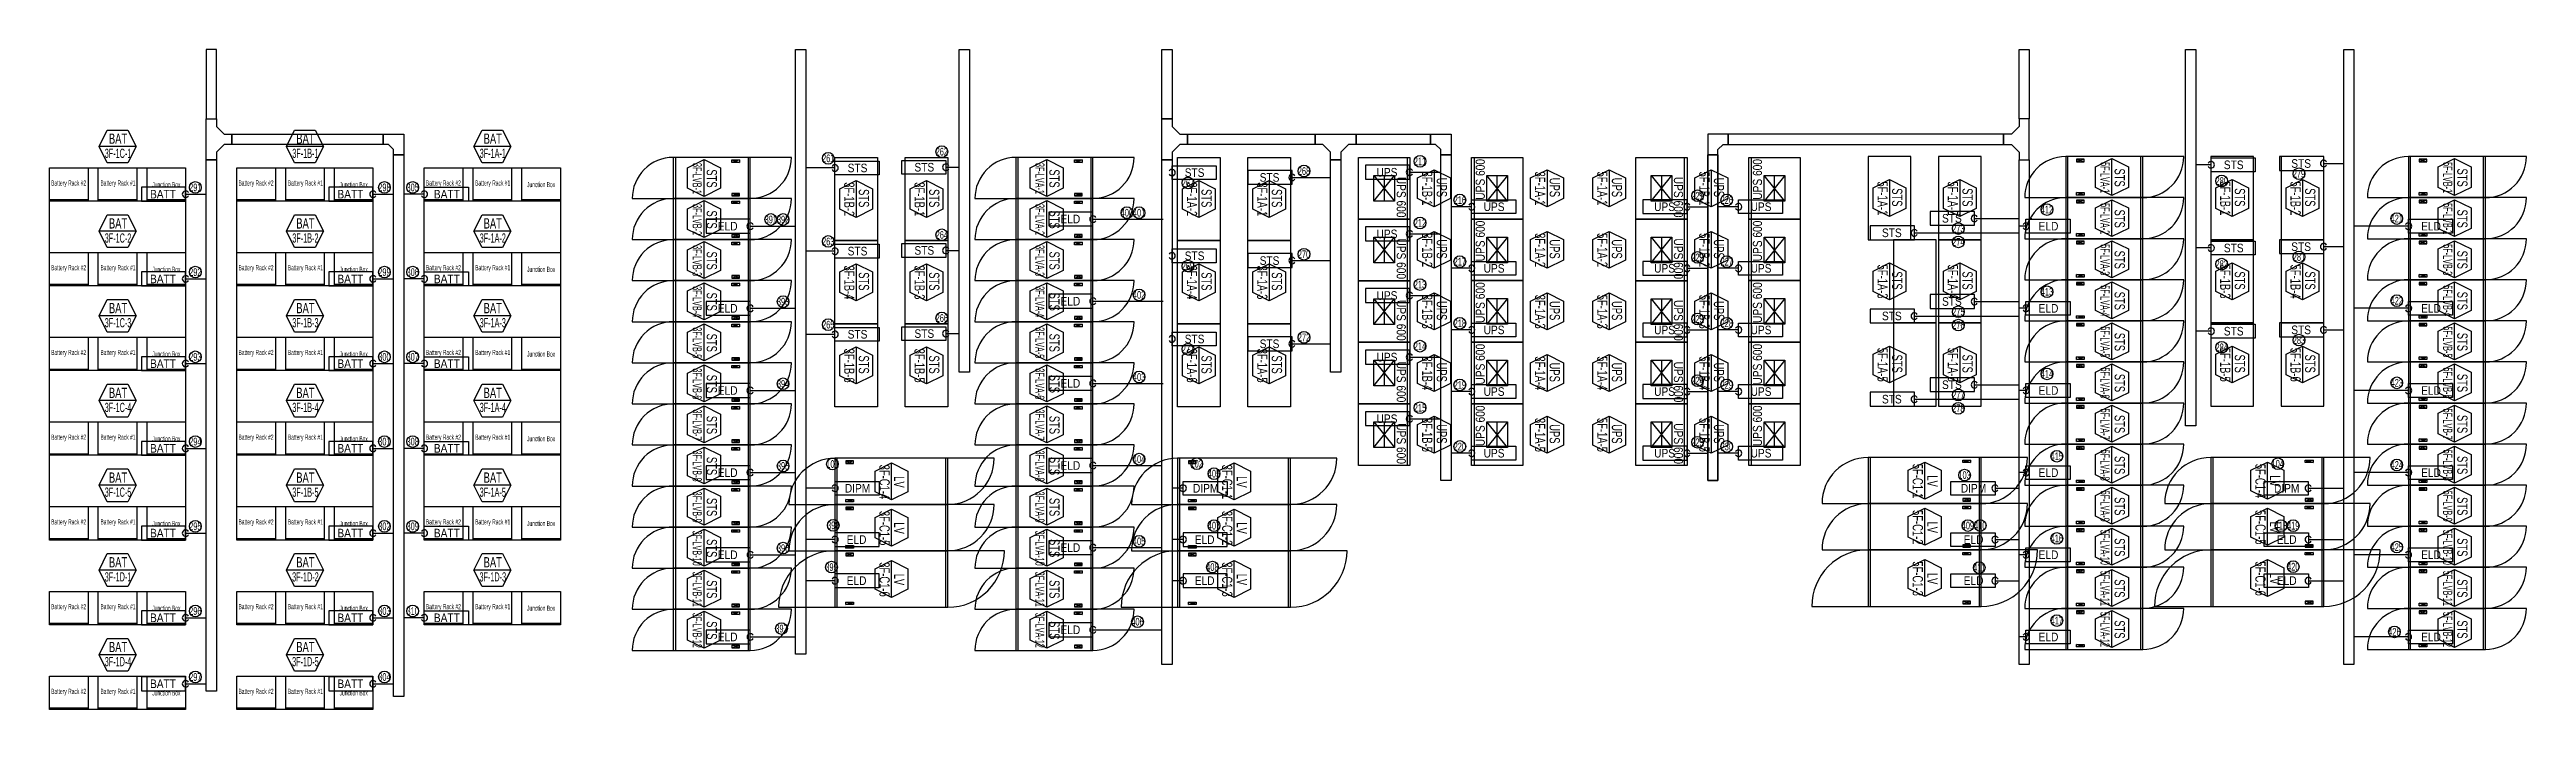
# Model space of a CAD drawing. Header units: millimetres. Extents: x 89450 to 753248, y -530175 to 1209785.
# Drawn here: x 104954 to 153204, y 468855 to 481707 of the extents above; entities that cross this region are included whole.
import ezdxf
from ezdxf.enums import TextEntityAlignment as Align

# ---------------------------------------------------------------- set-up
doc = ezdxf.new("R2010")
doc.units = ezdxf.units.MM
doc.header["$LTSCALE"] = 150
for name, color, linetype in [('------00 Switch Gear', 3, 'Continuous'), ('------00 Switch Gear_Number', 1, 'Continuous'), ('-----29 Indicator', 1, 'Continuous'), ('-----99 EPMS CABLE DUCT', 4, 'Continuous'), ('-----99 EPMS CONDUIT', 4, 'Continuous'), ('-----99 EPMS DEVICE', 3, 'Continuous')]:
    doc.layers.add(name, color=color, linetype=linetype)
doc.layers.add('NOPLOT', color=191, linetype='Continuous', plot=False)
doc.styles.add('ELEC', font='')
doc.styles.get('ELEC').set_extended_font_data('Dotum')

msp = doc.modelspace()

# ---------------------------------------------------------------- texts
at = {"layer": '------00 Switch Gear', "color": 161, "style": 'ELEC', "width": 0.6}
for s, p in [('Battery Rack #2', (105326, 479108, 0)), ('Battery Rack #1', (106287, 479108, 0)), ('Junction Box', (107229, 479077, 0)), ('Battery Rack #2', (108976, 479108, 0)), ('Battery Rack #1', (109937, 479108, 0)), ('Junction Box', (110879, 479077, 0)), ('Battery Rack #2', (112626, 479108, 0)), ('Battery Rack #1', (113587, 479108, 0)), ('Junction Box', (114529, 479077, 0)), ('Battery Rack #2', (105326, 477458, 0)), ('Battery Rack #1', (106287, 477458, 0)), ('Junction Box', (107229, 477427, 0)), ('Battery Rack #2', (108976, 477458, 0)), ('Battery Rack #1', (109937, 477458, 0)), ('Junction Box', (110879, 477427, 0)), ('Battery Rack #2', (112626, 477458, 0)), ('Battery Rack #1', (113587, 477458, 0)), ('Junction Box', (114529, 477427, 0)), ('Battery Rack #2', (105326, 475808)), ('Battery Rack #1', (106287, 475808)), ('Junction Box', (107229, 475777)), ('Battery Rack #2', (108976, 475808)), ('Battery Rack #1', (109937, 475808)), ('Junction Box', (110879, 475777)), ('Battery Rack #2', (112626, 475808)), ('Battery Rack #1', (113587, 475808)), ('Junction Box', (114529, 475777)), ('Battery Rack #2', (105326, 474158)), ('Battery Rack #1', (106287, 474158)), ('Junction Box', (107229, 474127)), ('Battery Rack #2', (108976, 474158)), ('Battery Rack #1', (109937, 474158)), ('Junction Box', (110879, 474127)), ('Battery Rack #2', (112626, 474158)), ('Battery Rack #1', (113587, 474158)), ('Junction Box', (114529, 474127)), ('Battery Rack #2', (105326, 472508)), ('Battery Rack #1', (106287, 472508)), ('Junction Box', (107229, 472477)), ('Battery Rack #2', (108976, 472508)), ('Battery Rack #1', (109937, 472508)), ('Junction Box', (110879, 472477)), ('Battery Rack #2', (112626, 472508)), ('Battery Rack #1', (113587, 472508)), ('Junction Box', (114529, 472477)), ('Battery Rack #2', (105326, 470858)), ('Battery Rack #1', (106287, 470858)), ('Junction Box', (107229, 470827)), ('Battery Rack #2', (108976, 470858)), ('Battery Rack #1', (109937, 470858)), ('Junction Box', (110879, 470827)), ('Battery Rack #2', (112626, 470858)), ('Battery Rack #1', (113587, 470858)), ('Junction Box', (114529, 470827)), ('Battery Rack #2', (105326, 469208)), ('Battery Rack #1', (106287, 469208)), ('Junction Box', (107229, 469177)), ('Battery Rack #2', (108976, 469208)), ('Battery Rack #1', (109937, 469208)), ('Junction Box', (110879, 469177))]:
    msp.add_text(s, height=100, dxfattribs=at).set_placement(p, align=Align.MIDDLE_CENTER)
at = {"layer": '------00 Switch Gear_Number', "color": 0, "style": 'ELEC'}
for s, height, width, p in [('3F-1C-1', 180, 0.6, (106288, 479687)), ('BAT', 200, 0.7, (106288, 479971)), ('3F-1B-1', 180, 0.6, (109938, 479687)), ('BAT', 200, 0.7, (109938, 479971)), ('3F-1A-1', 180, 0.6, (113588, 479687)), ('BAT', 200, 0.7, (113588, 479971)), ('BAT', 200, 0.7, (106288, 478321)), ('BAT', 200, 0.7, (109938, 478321)), ('BAT', 200, 0.7, (113588, 478321)), ('3F-1C-2', 180, 0.6, (106288, 478037)), ('3F-1B-2', 180, 0.6, (109938, 478037)), ('3F-1A-2', 180, 0.6, (113588, 478037)), ('BAT', 200, 0.7, (106288, 476671)), ('BAT', 200, 0.7, (109938, 476671)), ('BAT', 200, 0.7, (113588, 476671)), ('3F-1C-3', 180, 0.6, (106288, 476387)), ('3F-1B-3', 180, 0.6, (109938, 476387)), ('3F-1A-3', 180, 0.6, (113588, 476387)), ('3F-1C-4', 180, 0.6, (106288, 474737)), ('BAT', 200, 0.7, (106288, 475021)), ('3F-1B-4', 180, 0.6, (109938, 474737)), ('BAT', 200, 0.7, (109938, 475021)), ('3F-1A-4', 180, 0.6, (113588, 474737)), ('BAT', 200, 0.7, (113588, 475021)), ('BAT', 200, 0.7, (106288, 473371)), ('BAT', 200, 0.7, (109938, 473371)), ('BAT', 200, 0.7, (113588, 473371)), ('3F-1C-5', 180, 0.6, (106288, 473087)), ('3F-1B-5', 180, 0.6, (109938, 473087)), ('3F-1A-5', 180, 0.6, (113588, 473087)), ('3F-1D-1', 180, 0.6, (106288, 471437)), ('BAT', 200, 0.7, (106288, 471721)), ('3F-1D-2', 180, 0.6, (109938, 471437)), ('BAT', 200, 0.7, (109938, 471721)), ('3F-1D-3', 180, 0.6, (113588, 471437)), ('BAT', 200, 0.7, (113588, 471721)), ('BAT', 200, 0.7, (106288, 470071)), ('BAT', 200, 0.7, (109938, 470071)), ('3F-1D-4', 180, 0.6, (106288, 469787)), ('3F-1D-5', 180, 0.6, (109938, 469787))]:
    msp.add_text(s, height=height, dxfattribs=dict(at, width=width)).set_placement(p, align=Align.MIDDLE_CENTER)
for s, height, width, p in [('3F-LVB-1', 180, 0.6, (117570, 479196, 0)), ('STS', 200, 0.7, (117855, 479196, 0)), ('3F-LVA-1', 180, 0.6, (124245, 479196, 0)), ('STS', 200, 0.7, (124530, 479196, 0)), ('3F-1B-1', 200, 0.7, (131790, 479001, 0)), ('UPS', 200, 0.7, (132075, 479022, 0)), ('3F-1A-1', 200, 0.7, (133990, 479001, 0)), ('UPS', 200, 0.7, (134275, 479022, 0)), ('5F-1A-1', 200, 0.7, (135202, 479001, 0)), ('UPS', 200, 0.7, (135487, 479022, 0)), ('5F-1B-1', 200, 0.7, (137190, 479001, 0)), ('UPS', 200, 0.7, (137475, 479022, 0)), ('5F-1A-1', 200, 0.7, (140662, 478808, 0)), ('5F-1A-2', 200, 0.7, (142032, 478808, 0)), ('5F-LVA-1', 180, 0.6, (144995, 479213, 0)), ('STS', 200, 0.7, (145280, 479213, 0)), ('5F-1B-1', 200, 0.7, (147337, 478808, 0)), ('5F-1B-2', 200, 0.7, (148707, 478808, 0)), ('5F-LVB-1', 180, 0.6, (151670, 479213, 0)), ('STS', 200, 0.7, (151955, 479213, 0)), ('3F-LVB-2', 180, 0.6, (117570, 478396, 0)), ('3F-1B-2', 200, 0.7, (120533, 478791, 0)), ('STS', 200, 0.7, (120818, 478812, 0)), ('3F-1B-1', 200, 0.7, (121903, 478791, 0)), ('STS', 200, 0.7, (122188, 478812, 0)), ('3F-LVA-2', 180, 0.6, (124245, 478396, 0)), ('3F-1A-2', 200, 0.7, (127208, 478791, 0)), ('STS', 200, 0.7, (127493, 478812, 0)), ('3F-1A-1', 200, 0.7, (128578, 478791, 0)), ('STS', 200, 0.7, (128863, 478812, 0)), ('STS', 200, 0.7, (140947, 478829, 0)), ('STS', 200, 0.7, (142317, 478829, 0)), ('5F-LVA-2', 180, 0.6, (144995, 478413, 0)), ('STS', 200, 0.7, (147622, 478829, 0)), ('STS', 200, 0.7, (148992, 478829, 0)), ('5F-LVB-2', 180, 0.6, (151670, 478413, 0)), ('STS', 200, 0.7, (117855, 478396, 0)), ('STS', 200, 0.7, (124530, 478396, 0)), ('STS', 200, 0.7, (145280, 478413, 0)), ('STS', 200, 0.7, (151955, 478413, 0)), ('3F-LVB-3', 180, 0.6, (117570, 477596, 0)), ('STS', 200, 0.7, (117855, 477596, 0)), ('3F-LVA-3', 180, 0.6, (124245, 477596, 0)), ('STS', 200, 0.7, (124530, 477596, 0)), ('3F-1B-2', 200, 0.7, (131790, 477801, 0)), ('UPS', 200, 0.7, (132075, 477822, 0)), ('3F-1A-2', 200, 0.7, (133990, 477801, 0)), ('UPS', 200, 0.7, (134275, 477822, 0)), ('5F-1A-2', 200, 0.7, (135202, 477801, 0)), ('UPS', 200, 0.7, (135487, 477822, 0)), ('5F-1B-2', 200, 0.7, (137190, 477801, 0)), ('UPS', 200, 0.7, (137475, 477822, 0)), ('5F-LVA-3', 180, 0.6, (144995, 477613, 0)), ('STS', 200, 0.7, (145280, 477613, 0)), ('5F-LVB-3', 180, 0.6, (151670, 477613, 0)), ('STS', 200, 0.7, (151955, 477613, 0)), ('3F-1B-4', 200, 0.7, (120533, 477171, 0)), ('STS', 200, 0.7, (120818, 477192, 0)), ('3F-1B-3', 200, 0.7, (121903, 477171, 0)), ('STS', 200, 0.7, (122188, 477192, 0)), ('3F-1A-4', 200, 0.7, (127208, 477171, 0)), ('STS', 200, 0.7, (127493, 477192, 0)), ('3F-1A-3', 200, 0.7, (128578, 477171, 0)), ('STS', 200, 0.7, (128863, 477192, 0)), ('5F-1A-3', 200, 0.7, (140662, 477188, 0)), ('STS', 200, 0.7, (140947, 477209, 0)), ('5F-1A-4', 200, 0.7, (142032, 477188, 0)), ('STS', 200, 0.7, (142317, 477209, 0)), ('5F-1B-3', 200, 0.7, (147337, 477188, 0)), ('STS', 200, 0.7, (147622, 477209, 0)), ('5F-1B-4', 200, 0.7, (148707, 477188, 0)), ('STS', 200, 0.7, (148992, 477209, 0)), ('3F-LVB-4', 180, 0.6, (117570, 476796, 0)), ('STS', 200, 0.7, (117855, 476796, 0)), ('3F-LVA-4', 180, 0.6, (124245, 476796, 0)), ('STS', 200, 0.7, (124530, 476796, 0)), ('3F-1B-3', 200, 0.7, (131790, 476601, 0)), ('UPS', 200, 0.7, (132075, 476622, 0)), ('3F-1A-3', 200, 0.7, (133990, 476601, 0)), ('UPS', 200, 0.7, (134275, 476622, 0)), ('5F-1A-3', 200, 0.7, (135202, 476601, 0)), ('UPS', 200, 0.7, (135487, 476622, 0)), ('5F-1B-3', 200, 0.7, (137190, 476601, 0)), ('UPS', 200, 0.7, (137475, 476622, 0)), ('5F-LVA-4', 180, 0.6, (144995, 476813, 0)), ('STS', 200, 0.7, (145280, 476813, 0)), ('5F-LVB-4', 180, 0.6, (151670, 476813, 0)), ('STS', 200, 0.7, (151955, 476813, 0)), ('3F-LVB-5', 180, 0.6, (117570, 475996, 0)), ('3F-LVA-5', 180, 0.6, (124245, 475996, 0)), ('5F-LVA-5', 180, 0.6, (144995, 476013, 0)), ('5F-LVB-5', 180, 0.6, (151670, 476013, 0)), ('STS', 200, 0.7, (117855, 475996, 0)), ('3F-1B-6', 200, 0.7, (120533, 475551, 0)), ('3F-1B-5', 200, 0.7, (121903, 475551, 0)), ('STS', 200, 0.7, (124530, 475996, 0)), ('3F-1A-6', 200, 0.7, (127208, 475551, 0)), ('3F-1A-5', 200, 0.7, (128578, 475551, 0)), ('5F-1A-5', 200, 0.7, (140662, 475568, 0)), ('STS', 200, 0.7, (140947, 475589, 0)), ('5F-1A-6', 200, 0.7, (142032, 475568, 0)), ('STS', 200, 0.7, (142317, 475589, 0)), ('STS', 200, 0.7, (145280, 476013, 0)), ('5F-1B-5', 200, 0.7, (147337, 475568, 0)), ('STS', 200, 0.7, (147622, 475589, 0)), ('5F-1B-6', 200, 0.7, (148707, 475568, 0)), ('STS', 200, 0.7, (148992, 475589, 0)), ('STS', 200, 0.7, (151955, 476013, 0)), ('3F-LVB-6', 180, 0.6, (117570, 475196, 0)), ('STS', 200, 0.7, (117855, 475196, 0)), ('STS', 200, 0.7, (120818, 475572, 0)), ('STS', 200, 0.7, (122188, 475572, 0)), ('3F-LVA-6', 180, 0.6, (124245, 475196, 0)), ('STS', 200, 0.7, (124530, 475196, 0)), ('STS', 200, 0.7, (127493, 475572, 0)), ('STS', 200, 0.7, (128863, 475572, 0)), ('3F-1B-4', 200, 0.7, (131790, 475401, 0)), ('UPS', 200, 0.7, (132075, 475422, 0)), ('3F-1A-4', 200, 0.7, (133990, 475401, 0)), ('UPS', 200, 0.7, (134275, 475422, 0)), ('5F-1A-4', 200, 0.7, (135202, 475401, 0)), ('UPS', 200, 0.7, (135487, 475422, 0)), ('5F-1B-4', 200, 0.7, (137190, 475401, 0)), ('UPS', 200, 0.7, (137475, 475422, 0)), ('5F-LVA-6', 180, 0.6, (144995, 475213, 0)), ('STS', 200, 0.7, (145280, 475213, 0)), ('5F-LVB-6', 180, 0.6, (151670, 475213, 0)), ('STS', 200, 0.7, (151955, 475213, 0)), ('3F-LVB-7', 180, 0.6, (117570, 474396, 0)), ('STS', 200, 0.7, (117855, 474396, 0)), ('3F-LVA-7', 180, 0.6, (124245, 474396, 0)), ('STS', 200, 0.7, (124530, 474396, 0)), ('3F-1B-5', 200, 0.7, (131790, 474201, 0)), ('UPS', 200, 0.7, (132075, 474222, 0)), ('3F-1A-5', 200, 0.7, (133990, 474201, 0)), ('UPS', 200, 0.7, (134275, 474222, 0)), ('5F-1A-5', 200, 0.7, (135202, 474201, 0)), ('UPS', 200, 0.7, (135487, 474222, 0)), ('5F-1B-5', 200, 0.7, (137190, 474201, 0)), ('UPS', 200, 0.7, (137475, 474222, 0)), ('5F-LVA-7', 180, 0.6, (144995, 474413, 0)), ('STS', 200, 0.7, (145280, 474413, 0)), ('5F-LVB-7', 180, 0.6, (151670, 474413, 0)), ('STS', 200, 0.7, (151955, 474413, 0)), ('3F-LVB-8', 180, 0.6, (117570, 473596, 0)), ('3F-LVA-8', 180, 0.6, (124245, 473596, 0)), ('5F-LVA-8', 180, 0.6, (144995, 473613, 0)), ('5F-LVB-8', 180, 0.6, (151670, 473613, 0)), ('STS', 200, 0.7, (117855, 473596, 0)), ('3F-C1-4', 200, 0.7, (121220, 473286, 0)), ('LV', 200, 0.7, (121505, 473286, 0)), ('STS', 200, 0.7, (124530, 473596, 0)), ('3F-C1-1', 200, 0.7, (127895, 473286, 0)), ('LV', 200, 0.7, (128180, 473286, 0)), ('5F-C1-1', 200, 0.7, (141347, 473303, 0)), ('LV', 200, 0.7, (141632, 473303, 0)), ('STS', 200, 0.7, (145280, 473613, 0)), ('5F-C1-4', 200, 0.7, (148022, 473303, 0)), ('LV', 200, 0.7, (148307, 473303, 0)), ('STS', 200, 0.7, (151955, 473613, 0)), ('3F-LVB-9', 180, 0.6, (117570, 472796, 0)), ('STS', 200, 0.7, (117855, 472796, 0)), ('3F-LVA-9', 180, 0.6, (124245, 472796, 0)), ('STS', 200, 0.7, (124530, 472796, 0)), ('5F-LVA-9', 180, 0.6, (144995, 472813, 0)), ('STS', 200, 0.7, (145280, 472813, 0)), ('5F-LVB-9', 180, 0.6, (151670, 472813, 0)), ('STS', 200, 0.7, (151955, 472813, 0)), ('3F-C1-5', 200, 0.7, (121220, 472386, 0)), ('LV', 200, 0.7, (121505, 472386, 0)), ('3F-C1-2', 200, 0.7, (127895, 472386, 0)), ('LV', 200, 0.7, (128180, 472386, 0)), ('5F-C1-2', 200, 0.7, (141347, 472403, 0)), ('LV', 200, 0.7, (141632, 472403, 0)), ('5F-C1-5', 200, 0.7, (148022, 472403, 0)), ('LV', 200, 0.7, (148307, 472403, 0)), ('3F-LVB-10', 180, 0.6, (117570, 471996, 0)), ('STS', 200, 0.7, (117855, 471996, 0)), ('3F-LVA-10', 180, 0.6, (124245, 471996, 0)), ('STS', 200, 0.7, (124530, 471996, 0)), ('5F-LVA-10', 180, 0.6, (144995, 472013, 0)), ('STS', 200, 0.7, (145280, 472013, 0)), ('5F-LVB-10', 180, 0.6, (151670, 472013, 0)), ('STS', 200, 0.7, (151955, 472013, 0)), ('3F-LVB-11', 180, 0.6, (117570, 471196, 0)), ('3F-C1-6', 200, 0.7, (121220, 471386, 0)), ('LV', 200, 0.7, (121505, 471386, 0)), ('3F-LVA-11', 180, 0.6, (124245, 471196, 0)), ('3F-C1-3', 200, 0.7, (127895, 471386, 0)), ('LV', 200, 0.7, (128180, 471386, 0)), ('5F-C1-3', 200, 0.7, (141347, 471403, 0)), ('LV', 200, 0.7, (141632, 471403, 0)), ('5F-LVA-11', 180, 0.6, (144995, 471213, 0)), ('5F-C1-6', 200, 0.7, (148022, 471403, 0)), ('LV', 200, 0.7, (148307, 471403, 0)), ('5F-LVB-11', 180, 0.6, (151670, 471213, 0)), ('STS', 200, 0.7, (117855, 471196, 0)), ('STS', 200, 0.7, (124530, 471196, 0)), ('STS', 200, 0.7, (145280, 471213, 0)), ('STS', 200, 0.7, (151955, 471213, 0)), ('3F-LVB-12', 180, 0.6, (117570, 470396, 0)), ('STS', 200, 0.7, (117855, 470396, 0)), ('3F-LVA-12', 180, 0.6, (124245, 470396, 0)), ('STS', 200, 0.7, (124530, 470396, 0)), ('5F-LVA-12', 180, 0.6, (144995, 470413, 0)), ('STS', 200, 0.7, (145280, 470413, 0)), ('5F-LVB-12', 180, 0.6, (151670, 470413, 0)), ('STS', 200, 0.7, (151955, 470413, 0))]:
    msp.add_text(s, height=height, rotation=270, dxfattribs=dict(at, width=width)).set_placement(p, align=Align.MIDDLE_CENTER)
at = {"layer": '-----29 Indicator', "style": 'ELEC', "width": 0.6}
for s, p in [('261', (120122, 479589, 0)), ('262', (122335, 479718, 0)), ('211', (131650, 479530, 0)), ('267', (127130, 479110, 0)), ('268', (129390, 479341, 0)), ('280', (147267, 479147, 0)), ('279', (148772, 479288, 0)), ('291', (107793, 479022, 0)), ('298', (111477, 479022, 0)), ('305', (112028, 479022, 0)), ('216', (132426, 478776, 0)), ('221', (137056, 478859, 0)), ('226', (137626, 478776, 0)), ('412', (143864, 478590)), ('391', (119004, 478397)), ('392', (119243, 478397)), ('264', (122335, 478098, 0)), ('400', (125940, 478529, 0)), ('401', (126178, 478529, 0)), ('212', (131650, 478330, 0)), ('273', (142137, 478220, 0)), ('421', (150678, 478416, 0)), ('263', (120122, 477969, 0)), ('270', (129390, 477721, 0)), ('222', (137056, 477659, 0)), ('274', (142137, 477960, 0)), ('281', (148772, 477668, 0)), ('292', (107793, 477372, 0)), ('299', (111477, 477372, 0)), ('306', (112028, 477372, 0)), ('269', (127130, 477490, 0)), ('213', (131650, 477130, 0)), ('217', (132426, 477576, 0)), ('227', (137626, 477576, 0)), ('282', (147267, 477527, 0)), ('393', (119243, 476797)), ('402', (126178, 476929, 0)), ('413', (143864, 476990)), ('422', (150678, 476816)), ('265', (120122, 476349, 0)), ('266', (122335, 476478, 0)), ('218', (132426, 476376, 0)), ('223', (137056, 476459, 0)), ('228', (137626, 476376, 0)), ('275', (142137, 476600, 0)), ('276', (142137, 476340, 0)), ('293', (107793, 475722, 0)), ('300', (111477, 475722, 0)), ('307', (112028, 475722, 0)), ('271', (127130, 475870, 0)), ('272', (129390, 476101, 0)), ('214', (131650, 475930, 0)), ('284', (147267, 475907, 0)), ('283', (148772, 476048, 0)), ('394', (119243, 475197)), ('403', (126178, 475329, 0)), ('224', (137056, 475259, 0)), ('414', (143864, 475390)), ('423', (150678, 475216, 0)), ('215', (131650, 474730, 0)), ('219', (132426, 475176, 0)), ('229', (137626, 475176, 0)), ('277', (142137, 474980, 0)), ('278', (142137, 474720, 0)), ('294', (107793, 474072, 0)), ('301', (111477, 474072, 0)), ('308', (112028, 474072, 0)), ('220', (132426, 473976, 0)), ('225', (137056, 474059, 0)), ('230', (137626, 473976, 0)), ('415', (144055, 473786)), ('395', (119243, 473597)), ('101', (120205, 473635, 0)), ('404', (126178, 473729, 0)), ('102', (127301, 473640, 0)), ('405', (127637, 473448)), ('103', (142258, 473419, 0)), ('104', (148359, 473640, 0)), ('424', (150678, 473616, 0)), ('295', (107793, 472422, 0)), ('302', (111477, 472422, 0)), ('309', (112028, 472422, 0)), ('398', (120219, 472441, 0)), ('407', (127637, 472435)), ('409', (142323, 472437)), ('410', (142562, 472437)), ('418', (148421, 472434)), ('419', (148660, 472434)), ('396', (119243, 471997)), ('405', (126178, 472129, 0)), ('416', (144055, 472186)), ('425', (150678, 472016, 0)), ('399', (120186, 471627, 0)), ('408', (127606, 471628, 0)), ('411', (142543, 471617)), ('420', (148660, 471635)), ('296', (107793, 470772, 0)), ('303', (111477, 470772, 0)), ('310', (112028, 470772, 0)), ('397', (119212, 470430, 0)), ('406', (126147, 470563)), ('417', (144055, 470586)), ('426', (150631, 470366, 0)), ('297', (107793, 469487, 0)), ('304', (111477, 469487, 0))]:
    msp.add_text(s, height=150, dxfattribs=at).set_placement(p, align=Align.MIDDLE_CENTER)
at = {"layer": '-----99 EPMS DEVICE', "style": 'ELEC', "width": 0.9}
for s, p in [('STS', (120693, 479401, 0)), ('STS', (121994, 479415)), ('STS', (127259, 479310)), ('STS', (128719, 479217, 0)), ('UPS', (131007, 479317, 0)), ('STS', (148814, 479488, 0)), ('BATT', (107164, 478890, 0)), ('BATT', (110814, 478890, 0)), ('BATT', (112693, 478890, 0)), ('UPS', (133093, 478646, 0)), ('UPS', (136414, 478646, 0)), ('UPS', (138293, 478646, 0)), ('UPS', (131007, 478117, 0)), ('STS', (140841, 478138, 0)), ('STS', (142011, 478420, 0)), ('STS', (120693, 477781, 0)), ('STS', (121994, 477795)), ('STS', (127259, 477690)), ('STS', (128719, 477597, 0)), ('STS', (148814, 477868, 0)), ('BATT', (107164, 477240, 0)), ('BATT', (110814, 477240, 0)), ('BATT', (112693, 477240, 0)), ('UPS', (133093, 477446, 0)), ('UPS', (136414, 477446, 0)), ('UPS', (138293, 477446, 0)), ('UPS', (131007, 476917, 0)), ('STS', (142011, 476800, 0)), ('STS', (120693, 476161, 0)), ('STS', (121994, 476175)), ('UPS', (133093, 476246, 0)), ('UPS', (136414, 476246, 0)), ('UPS', (138293, 476246, 0)), ('STS', (140841, 476518, 0)), ('STS', (148814, 476248, 0)), ('STS', (127259, 476070)), ('STS', (128719, 475977, 0)), ('UPS', (131007, 475717, 0)), ('BATT', (107164, 475590, 0)), ('BATT', (110814, 475590, 0)), ('BATT', (112693, 475590, 0)), ('STS', (142011, 475180, 0)), ('UPS', (133093, 475046, 0)), ('UPS', (136414, 475046, 0)), ('UPS', (138293, 475046, 0)), ('STS', (140841, 474898, 0)), ('UPS', (131007, 474517, 0)), ('BATT', (107164, 473940, 0)), ('BATT', (110814, 473940, 0)), ('BATT', (112693, 473940, 0)), ('UPS', (133093, 473846, 0)), ('UPS', (136414, 473846, 0)), ('UPS', (138293, 473846, 0)), ('DIPM', (120694, 473163, 0)), ('DIPM', (127475, 473163, 0)), ('DIPM', (142432, 473163, 0)), ('DIPM', (148533, 473163, 0)), ('BATT', (107164, 472290, 0)), ('BATT', (110814, 472290, 0)), ('BATT', (112693, 472290, 0)), ('BATT', (107164, 470640, 0)), ('BATT', (110814, 470640, 0)), ('BATT', (112693, 470640, 0)), ('BATT', (107164, 469355)), ('BATT', (110814, 469355))]:
    msp.add_text(s, height=168, dxfattribs=at).set_placement(p, align=Align.MIDDLE)
for p in [(147501, 479462, 0), (147501, 477842, 0), (147501, 476222, 0)]:
    msp.add_text('STS', height=168, rotation=360, dxfattribs=at).set_placement(p, align=Align.MIDDLE)
at = {"layer": '-----99 EPMS DEVICE', "color": 2, "style": 'ELEC', "width": 0.9}
for p in [(118164, 478267, 0), (124839, 478406, 0), (143893, 478267), (151343, 478267, 0), (118164, 476667, 0), (124839, 476806, 0), (143893, 476667), (151343, 476667, 0), (124839, 475206, 0), (118164, 475067, 0), (143893, 475067), (151343, 475067, 0), (118164, 473467, 0), (124839, 473606, 0), (143893, 473467), (151343, 473467, 0), (118164, 471867, 0), (120674, 472163, 0), (124839, 472006, 0), (127455, 472163, 0), (142433, 472163, 0), (143893, 471867), (148534, 472163, 0), (151343, 471867, 0), (120674, 471363, 0), (127455, 471363, 0), (142433, 471363, 0), (148534, 471363, 0), (124839, 470406, 0), (118164, 470267, 0), (143893, 470267), (151343, 470267, 0)]:
    msp.add_text('ELD', height=168, dxfattribs=at).set_placement(p, align=Align.MIDDLE)

# ---------------------------------------------------------------- blocks, each defined once
blk = doc.blocks.new('A$C2e8f9a8b')
at = {"color": 0}
blk.add_line((30, 750), (30, 0), dxfattribs=at)
blk.add_lwpolyline([(650, 0), (0, 0), (0, 750), (650, 750)], close=True, dxfattribs=at)
blk = doc.blocks.new('zw$32E')
for p, q in [((100, 0), (0, 0)), ((0, 0), (0, -400)), ((100, -75), (100, 0)), ((175, -150), (100, -75)), ((250, -150), (175, -150)), ((250, -250), (250, -150)), ((0, -400), (100, -400)), ((100, -325), (175, -250)), ((100, -400), (100, -325)), ((175, -250), (250, -250))]:
    blk.add_line(p, q)
blk = doc.blocks.new('UPS 600kV')
at = {"layer": '------00 Switch Gear', "color": 161}
blk.add_line((800, 850), (-402, 850), dxfattribs=at)
blk.add_lwpolyline([(798, -100), (-402, -100), (-402, 900), (798, 900)], close=True, dxfattribs=at)
at = {"layer": 'NOPLOT', "color": 161}
for p, q in [((-52, 199), (448, 601)), ((448, 199), (-52, 601)), ((-52, 400), (448, 400))]:
    blk.add_line(p, q, dxfattribs=at)
blk.add_lwpolyline([(448, 601), (448, 199), (-52, 199), (-52, 601)], close=True, dxfattribs=at)
at = {"layer": 'NOPLOT', "color": 161, "style": 'ELEC', "width": 0.85}
blk.add_text('UPS 600', height=178.2, dxfattribs=at).set_placement((-26, 731), align=Align.MIDDLE_LEFT)
blk = doc.blocks.new('STS-R')
at = {"color": 161}
blk.add_lwpolyline([(886994, -128588), (888614, -128588), (888614, -129418), (886994, -129418), (886994, -128588)], dxfattribs=at)
blk = doc.blocks.new('800x1200')
at = {"layer": '------00 Switch Gear', "color": 161}
for p, q in [((-1460, 0), (-1460, 800)), ((-1290, 750), (-1140, 700)), ((-1140, 750), (-1290, 700)), ((800, 800), (-42, 800)), ((-40, 0), (-40, 800)), ((-2300, 0), (-1458, 0)), ((-1290, 50), (-1140, 100)), ((-1140, 50), (-1290, 100))]:
    blk.add_line(p, q, dxfattribs=at)
for points in [[(0, 0), (0, 800), (-1500, 800), (-1500, 0)], [(-1140, 750), (-1290, 750), (-1290, 700), (-1140, 700)], [(-1140, 50), (-1290, 50), (-1290, 100), (-1140, 100)]]:
    blk.add_lwpolyline(points, close=True, dxfattribs=at)
for centre, start, end in [((-1500, 0), 90, 180), ((0, 800), 270, 0)]:
    blk.add_arc(centre, 800, start, end, dxfattribs=at)
blk = doc.blocks.new('1100x2200')
at = {"layer": '------00 Switch Gear', "color": 161}
for p, q in [((-2160, 0), (-2160, 1100)), ((-1990, 1050), (-1840, 1000)), ((-1840, 1050), (-1990, 1000)), ((1100, 1100), (-42, 1100)), ((-40, 0), (-40, 1100)), ((-3300, 0), (-2158, 0)), ((-1990, 50), (-1840, 100)), ((-1840, 50), (-1990, 100))]:
    blk.add_line(p, q, dxfattribs=at)
at = {"layer": '------00 Switch Gear', "color": 161, "elevation": 0}
for points in [[(0, 0), (0, 1100), (-2200, 1100), (-2200, 0)], [(-1840, 1050), (-1990, 1050), (-1990, 1000), (-1840, 1000)], [(-1840, 50), (-1990, 50), (-1990, 100), (-1840, 100)]]:
    blk.add_lwpolyline(points, close=True, dxfattribs=at)
at = {"layer": '------00 Switch Gear', "color": 161}
for centre, start, end in [((-2200, 0), 90, 180), ((0, 1100), 270, 0)]:
    blk.add_arc(centre, 1100, start, end, dxfattribs=at)
blk = doc.blocks.new('900x2200')
at = {"layer": '------00 Switch Gear', "color": 161}
for p, q in [((-2160, 900), (-2160, 0)), ((-210, 850), (-360, 800)), ((-360, 850), (-210, 800)), ((900, 900), (-42, 900)), ((-40, 900), (-40, 0)), ((-3100, 0), (-2158, 0)), ((-210, 50), (-360, 100)), ((-360, 50), (-210, 100))]:
    blk.add_line(p, q, dxfattribs=at)
for points in [[(-2200, 900), (-2200, 0), (0, 0), (0, 900)], [(-360, 850), (-210, 850), (-210, 800), (-360, 800)], [(-360, 50), (-210, 50), (-210, 100), (-360, 100)]]:
    blk.add_lwpolyline(points, close=True, dxfattribs=at)
for centre, start, end in [((-2200, 0), 90, 180), ((0, 900), 270, 0)]:
    blk.add_arc(centre, 900, start, end, dxfattribs=at)

# ---------------------------------------------------------------- linework, layer by layer
at = {"layer": '------00 Switch Gear', "color": 161, "elevation": 0}
for points in [[(104954, 472155), (104954, 479405), (107604, 479405), (107604, 472155), (104954, 472155)], [(108604, 472155), (108604, 479405), (111254, 479405), (111254, 472155), (108604, 472155)], [(112254, 472155), (112254, 479405), (114904, 479405), (114904, 472155), (112254, 472155)]]:
    msp.add_lwpolyline(points, dxfattribs=at)
for points in [[(107604, 479405), (107604, 478755), (104954, 478755), (104954, 479405)], [(111254, 479405), (111254, 478755), (108604, 478755), (108604, 479405)], [(114904, 479405), (114904, 478755), (112254, 478755), (112254, 479405)], [(107604, 477755), (107604, 477105), (104954, 477105), (104954, 477755)], [(111254, 477755), (111254, 477105), (108604, 477105), (108604, 477755)], [(114904, 477755), (114904, 477105), (112254, 477105), (112254, 477755)], [(107604, 476105), (107604, 475455), (104954, 475455), (104954, 476105)], [(111254, 476105), (111254, 475455), (108604, 475455), (108604, 476105)], [(114904, 476105), (114904, 475455), (112254, 475455), (112254, 476105)], [(107604, 474455), (107604, 473805), (104954, 473805), (104954, 474455)], [(111254, 474455), (111254, 473805), (108604, 473805), (108604, 474455)], [(114904, 474455), (114904, 473805), (112254, 473805), (112254, 474455)], [(107604, 472805), (107604, 472155), (104954, 472155), (104954, 472805)], [(111254, 472805), (111254, 472155), (108604, 472155), (108604, 472805)], [(114904, 472805), (114904, 472155), (112254, 472155), (112254, 472805)], [(107604, 471155), (107604, 470505), (104954, 470505), (104954, 471155)], [(111254, 471155), (111254, 470505), (108604, 470505), (108604, 471155)], [(114904, 471155), (114904, 470505), (112254, 470505), (112254, 471155)], [(107604, 469505), (107604, 468855), (104954, 468855), (104954, 469505)], [(111254, 469505), (111254, 468855), (108604, 468855), (108604, 469505)]]:
    msp.add_lwpolyline(points, close=True, dxfattribs=at)
at = {"layer": '------00 Switch Gear_Number', "elevation": 0}
for points in [[(106639, 479820), (105919, 479820), (106078, 480140), (106479, 480140), (106639, 479820), (106479, 479500), (106078, 479500), (105919, 479820)], [(110289, 479820), (109569, 479820), (109728, 480140), (110129, 480140), (110289, 479820), (110129, 479500), (109728, 479500), (109569, 479820)], [(113939, 479820), (113219, 479820), (113378, 480140), (113779, 480140), (113939, 479820), (113779, 479500), (113378, 479500), (113219, 479820)], [(117704, 478846), (117704, 479566), (118024, 479406), (118024, 479005), (117704, 478846), (117384, 479005), (117384, 479406), (117704, 479566)], [(124379, 478846), (124379, 479566), (124699, 479406), (124699, 479005), (124379, 478846), (124059, 479005), (124059, 479406), (124379, 479566)], [(131924, 479366), (131924, 478646), (131604, 478805), (131604, 479206), (131924, 479366), (132244, 479206), (132244, 478805), (131924, 478646)], [(134124, 479366), (134124, 478646), (133804, 478805), (133804, 479206), (134124, 479366), (134444, 479206), (134444, 478805), (134124, 478646)], [(135336, 479366), (135336, 478646), (135016, 478805), (135016, 479206), (135336, 479366), (135656, 479206), (135656, 478805), (135336, 478646)], [(137324, 479366), (137324, 478646), (137004, 478805), (137004, 479206), (137324, 479366), (137644, 479206), (137644, 478805), (137324, 478646)], [(145129, 478863), (145129, 479583), (145449, 479423), (145449, 479022), (145129, 478863), (144809, 479022), (144809, 479423), (145129, 479583)], [(151804, 478863), (151804, 479583), (152124, 479423), (152124, 479022), (151804, 478863), (151484, 479022), (151484, 479423), (151804, 479583)], [(117704, 478046), (117704, 478766), (118024, 478606), (118024, 478205), (117704, 478046), (117384, 478205), (117384, 478606), (117704, 478766)], [(124379, 478046), (124379, 478766), (124699, 478606), (124699, 478205), (124379, 478046), (124059, 478205), (124059, 478606), (124379, 478766)], [(145129, 478063), (145129, 478783), (145449, 478623), (145449, 478222), (145129, 478063), (144809, 478222), (144809, 478623), (145129, 478783)], [(151804, 478063), (151804, 478783), (152124, 478623), (152124, 478222), (151804, 478063), (151484, 478222), (151484, 478623), (151804, 478783)], [(106639, 478170), (105919, 478170), (106078, 478490), (106479, 478490), (106639, 478170), (106479, 477850), (106078, 477850), (105919, 478170)], [(110289, 478170), (109569, 478170), (109728, 478490), (110129, 478490), (110289, 478170), (110129, 477850), (109728, 477850), (109569, 478170)], [(113939, 478170), (113219, 478170), (113378, 478490), (113779, 478490), (113939, 478170), (113779, 477850), (113378, 477850), (113219, 478170)], [(131924, 478166), (131924, 477446), (131604, 477605), (131604, 478006), (131924, 478166), (132244, 478006), (132244, 477605), (131924, 477446)], [(134124, 478166), (134124, 477446), (133804, 477605), (133804, 478006), (134124, 478166), (134444, 478006), (134444, 477605), (134124, 477446)], [(135336, 478166), (135336, 477446), (135016, 477605), (135016, 478006), (135336, 478166), (135656, 478006), (135656, 477605), (135336, 477446)], [(137324, 478166), (137324, 477446), (137004, 477605), (137004, 478006), (137324, 478166), (137644, 478006), (137644, 477605), (137324, 477446)], [(117704, 477246), (117704, 477966), (118024, 477806), (118024, 477405), (117704, 477246), (117384, 477405), (117384, 477806), (117704, 477966)], [(124379, 477246), (124379, 477966), (124699, 477806), (124699, 477405), (124379, 477246), (124059, 477405), (124059, 477806), (124379, 477966)], [(145129, 477263), (145129, 477983), (145449, 477823), (145449, 477422), (145129, 477263), (144809, 477422), (144809, 477823), (145129, 477983)], [(151804, 477263), (151804, 477983), (152124, 477823), (152124, 477422), (151804, 477263), (151484, 477422), (151484, 477823), (151804, 477983)], [(106639, 476520), (105919, 476520), (106078, 476840), (106479, 476840), (106639, 476520), (106479, 476200), (106078, 476200), (105919, 476520)], [(110289, 476520), (109569, 476520), (109728, 476840), (110129, 476840), (110289, 476520), (110129, 476200), (109728, 476200), (109569, 476520)], [(113939, 476520), (113219, 476520), (113378, 476840), (113779, 476840), (113939, 476520), (113779, 476200), (113378, 476200), (113219, 476520)], [(117704, 476446), (117704, 477166), (118024, 477006), (118024, 476605), (117704, 476446), (117384, 476605), (117384, 477006), (117704, 477166)], [(124379, 476446), (124379, 477166), (124699, 477006), (124699, 476605), (124379, 476446), (124059, 476605), (124059, 477006), (124379, 477166)], [(131924, 476966), (131924, 476246), (131604, 476405), (131604, 476806), (131924, 476966), (132244, 476806), (132244, 476405), (131924, 476246)], [(134124, 476966), (134124, 476246), (133804, 476405), (133804, 476806), (134124, 476966), (134444, 476806), (134444, 476405), (134124, 476246)], [(135336, 476966), (135336, 476246), (135016, 476405), (135016, 476806), (135336, 476966), (135656, 476806), (135656, 476405), (135336, 476246)], [(137324, 476966), (137324, 476246), (137004, 476405), (137004, 476806), (137324, 476966), (137644, 476806), (137644, 476405), (137324, 476246)], [(145129, 476463), (145129, 477183), (145449, 477023), (145449, 476622), (145129, 476463), (144809, 476622), (144809, 477023), (145129, 477183)], [(151804, 476463), (151804, 477183), (152124, 477023), (152124, 476622), (151804, 476463), (151484, 476622), (151484, 477023), (151804, 477183)], [(117704, 475646), (117704, 476366), (118024, 476206), (118024, 475805), (117704, 475646), (117384, 475805), (117384, 476206), (117704, 476366)], [(124379, 475646), (124379, 476366), (124699, 476206), (124699, 475805), (124379, 475646), (124059, 475805), (124059, 476206), (124379, 476366)], [(145129, 475663), (145129, 476383), (145449, 476223), (145449, 475822), (145129, 475663), (144809, 475822), (144809, 476223), (145129, 476383)], [(151804, 475663), (151804, 476383), (152124, 476223), (152124, 475822), (151804, 475663), (151484, 475822), (151484, 476223), (151804, 476383)], [(131924, 475766), (131924, 475046), (131604, 475205), (131604, 475606), (131924, 475766), (132244, 475606), (132244, 475205), (131924, 475046)], [(134124, 475766), (134124, 475046), (133804, 475205), (133804, 475606), (134124, 475766), (134444, 475606), (134444, 475205), (134124, 475046)], [(135336, 475766), (135336, 475046), (135016, 475205), (135016, 475606), (135336, 475766), (135656, 475606), (135656, 475205), (135336, 475046)], [(137324, 475766), (137324, 475046), (137004, 475205), (137004, 475606), (137324, 475766), (137644, 475606), (137644, 475205), (137324, 475046)], [(117704, 474846), (117704, 475566), (118024, 475406), (118024, 475005), (117704, 474846), (117384, 475005), (117384, 475406), (117704, 475566)], [(124379, 474846), (124379, 475566), (124699, 475406), (124699, 475005), (124379, 474846), (124059, 475005), (124059, 475406), (124379, 475566)], [(145129, 474863), (145129, 475583), (145449, 475423), (145449, 475022), (145129, 474863), (144809, 475022), (144809, 475423), (145129, 475583)], [(151804, 474863), (151804, 475583), (152124, 475423), (152124, 475022), (151804, 474863), (151484, 475022), (151484, 475423), (151804, 475583)], [(106639, 474870), (105919, 474870), (106078, 475190), (106479, 475190), (106639, 474870), (106479, 474550), (106078, 474550), (105919, 474870)], [(110289, 474870), (109569, 474870), (109728, 475190), (110129, 475190), (110289, 474870), (110129, 474550), (109728, 474550), (109569, 474870)], [(113939, 474870), (113219, 474870), (113378, 475190), (113779, 475190), (113939, 474870), (113779, 474550), (113378, 474550), (113219, 474870)], [(145129, 474063), (145129, 474783), (145449, 474623), (145449, 474222), (145129, 474063), (144809, 474222), (144809, 474623), (145129, 474783)], [(151804, 474063), (151804, 474783), (152124, 474623), (152124, 474222), (151804, 474063), (151484, 474222), (151484, 474623), (151804, 474783)], [(117704, 474046), (117704, 474766), (118024, 474606), (118024, 474205), (117704, 474046), (117384, 474205), (117384, 474606), (117704, 474766)], [(124379, 474046), (124379, 474766), (124699, 474606), (124699, 474205), (124379, 474046), (124059, 474205), (124059, 474606), (124379, 474766)], [(131924, 474566), (131924, 473846), (131604, 474005), (131604, 474406), (131924, 474566), (132244, 474406), (132244, 474005), (131924, 473846)], [(134124, 474566), (134124, 473846), (133804, 474005), (133804, 474406), (134124, 474566), (134444, 474406), (134444, 474005), (134124, 473846)], [(135336, 474566), (135336, 473846), (135016, 474005), (135016, 474406), (135336, 474566), (135656, 474406), (135656, 474005), (135336, 473846)], [(137324, 474566), (137324, 473846), (137004, 474005), (137004, 474406), (137324, 474566), (137644, 474406), (137644, 474005), (137324, 473846)], [(117704, 473246), (117704, 473966), (118024, 473806), (118024, 473405), (117704, 473246), (117384, 473405), (117384, 473806), (117704, 473966)], [(124379, 473246), (124379, 473966), (124699, 473806), (124699, 473405), (124379, 473246), (124059, 473405), (124059, 473806), (124379, 473966)], [(145129, 473263), (145129, 473983), (145449, 473823), (145449, 473422), (145129, 473263), (144809, 473422), (144809, 473823), (145129, 473983)], [(151804, 473263), (151804, 473983), (152124, 473823), (152124, 473422), (151804, 473263), (151484, 473422), (151484, 473823), (151804, 473983)], [(106639, 473220), (105919, 473220), (106078, 473540), (106479, 473540), (106639, 473220), (106479, 472900), (106078, 472900), (105919, 473220)], [(110289, 473220), (109569, 473220), (109728, 473540), (110129, 473540), (110289, 473220), (110129, 472900), (109728, 472900), (109569, 473220)], [(113939, 473220), (113219, 473220), (113378, 473540), (113779, 473540), (113939, 473220), (113779, 472900), (113378, 472900), (113219, 473220)], [(121354, 472936), (121354, 473656), (121674, 473496), (121674, 473095), (121354, 472936), (121034, 473095), (121034, 473496), (121354, 473656)], [(128029, 472936), (128029, 473656), (128349, 473496), (128349, 473095), (128029, 472936), (127709, 473095), (127709, 473496), (128029, 473656)], [(141481, 472953), (141481, 473673), (141801, 473513), (141801, 473112), (141481, 472953), (141161, 473112), (141161, 473513), (141481, 473673)], [(148156, 472953), (148156, 473673), (148476, 473513), (148476, 473112), (148156, 472953), (147836, 473112), (147836, 473513), (148156, 473673)], [(117704, 472446), (117704, 473166), (118024, 473006), (118024, 472605), (117704, 472446), (117384, 472605), (117384, 473006), (117704, 473166)], [(124379, 472446), (124379, 473166), (124699, 473006), (124699, 472605), (124379, 472446), (124059, 472605), (124059, 473006), (124379, 473166)], [(145129, 472463), (145129, 473183), (145449, 473023), (145449, 472622), (145129, 472463), (144809, 472622), (144809, 473023), (145129, 473183)], [(151804, 472463), (151804, 473183), (152124, 473023), (152124, 472622), (151804, 472463), (151484, 472622), (151484, 473023), (151804, 473183)], [(121354, 472036), (121354, 472756), (121674, 472596), (121674, 472195), (121354, 472036), (121034, 472195), (121034, 472596), (121354, 472756)], [(128029, 472036), (128029, 472756), (128349, 472596), (128349, 472195), (128029, 472036), (127709, 472195), (127709, 472596), (128029, 472756)], [(141481, 472053), (141481, 472773), (141801, 472613), (141801, 472212), (141481, 472053), (141161, 472212), (141161, 472613), (141481, 472773)], [(145129, 471663), (145129, 472383), (145449, 472223), (145449, 471822), (145129, 471663), (144809, 471822), (144809, 472223), (145129, 472383)], [(148156, 472053), (148156, 472773), (148476, 472613), (148476, 472212), (148156, 472053), (147836, 472212), (147836, 472613), (148156, 472773)], [(151804, 471663), (151804, 472383), (152124, 472223), (152124, 471822), (151804, 471663), (151484, 471822), (151484, 472223), (151804, 472383)], [(106639, 471570), (105919, 471570), (106078, 471890), (106479, 471890), (106639, 471570), (106479, 471250), (106078, 471250), (105919, 471570)], [(110289, 471570), (109569, 471570), (109728, 471890), (110129, 471890), (110289, 471570), (110129, 471250), (109728, 471250), (109569, 471570)], [(113939, 471570), (113219, 471570), (113378, 471890), (113779, 471890), (113939, 471570), (113779, 471250), (113378, 471250), (113219, 471570)], [(117704, 471646), (117704, 472366), (118024, 472206), (118024, 471805), (117704, 471646), (117384, 471805), (117384, 472206), (117704, 472366)], [(124379, 471646), (124379, 472366), (124699, 472206), (124699, 471805), (124379, 471646), (124059, 471805), (124059, 472206), (124379, 472366)], [(117704, 470846), (117704, 471566), (118024, 471406), (118024, 471005), (117704, 470846), (117384, 471005), (117384, 471406), (117704, 471566)], [(121354, 471036), (121354, 471756), (121674, 471596), (121674, 471195), (121354, 471036), (121034, 471195), (121034, 471596), (121354, 471756)], [(124379, 470846), (124379, 471566), (124699, 471406), (124699, 471005), (124379, 470846), (124059, 471005), (124059, 471406), (124379, 471566)], [(128029, 471036), (128029, 471756), (128349, 471596), (128349, 471195), (128029, 471036), (127709, 471195), (127709, 471596), (128029, 471756)], [(141481, 471053), (141481, 471773), (141801, 471613), (141801, 471212), (141481, 471053), (141161, 471212), (141161, 471613), (141481, 471773)], [(145129, 470863), (145129, 471583), (145449, 471423), (145449, 471022), (145129, 470863), (144809, 471022), (144809, 471423), (145129, 471583)], [(148156, 471053), (148156, 471773), (148476, 471613), (148476, 471212), (148156, 471053), (147836, 471212), (147836, 471613), (148156, 471773)], [(151804, 470863), (151804, 471583), (152124, 471423), (152124, 471022), (151804, 470863), (151484, 471022), (151484, 471423), (151804, 471583)], [(117704, 470046), (117704, 470766), (118024, 470606), (118024, 470205), (117704, 470046), (117384, 470205), (117384, 470606), (117704, 470766)], [(124379, 470046), (124379, 470766), (124699, 470606), (124699, 470205), (124379, 470046), (124059, 470205), (124059, 470606), (124379, 470766)], [(145129, 470063), (145129, 470783), (145449, 470623), (145449, 470222), (145129, 470063), (144809, 470222), (144809, 470623), (145129, 470783)], [(151804, 470063), (151804, 470783), (152124, 470623), (152124, 470222), (151804, 470063), (151484, 470222), (151484, 470623), (151804, 470783)], [(106639, 469920), (105919, 469920), (106078, 470240), (106479, 470240), (106639, 469920), (106479, 469600), (106078, 469600), (105919, 469920)], [(110289, 469920), (109569, 469920), (109728, 470240), (110129, 470240), (110289, 469920), (110129, 469600), (109728, 469600), (109569, 469920)]]:
    msp.add_lwpolyline(points, dxfattribs=at)
at = {"layer": '------00 Switch Gear_Number', "color": 1, "elevation": 0}
for points in [[(120667, 479156), (120667, 478436), (120347, 478595), (120347, 478996), (120667, 479156), (120987, 478996), (120987, 478595), (120667, 478436)], [(122037, 479156), (122037, 478436), (121717, 478595), (121717, 478996), (122037, 479156), (122357, 478996), (122357, 478595), (122037, 478436)], [(127342, 479156), (127342, 478436), (127022, 478595), (127022, 478996), (127342, 479156), (127662, 478996), (127662, 478595), (127342, 478436)], [(128712, 479156), (128712, 478436), (128392, 478595), (128392, 478996), (128712, 479156), (129032, 478996), (129032, 478595), (128712, 478436)], [(140796, 479173), (140796, 478453), (140476, 478612), (140476, 479013), (140796, 479173), (141116, 479013), (141116, 478612), (140796, 478453)], [(142166, 479173), (142166, 478453), (141846, 478612), (141846, 479013), (142166, 479173), (142486, 479013), (142486, 478612), (142166, 478453)], [(147471, 479173), (147471, 478453), (147151, 478612), (147151, 479013), (147471, 479173), (147791, 479013), (147791, 478612), (147471, 478453)], [(148841, 479173), (148841, 478453), (148521, 478612), (148521, 479013), (148841, 479173), (149161, 479013), (149161, 478612), (148841, 478453)], [(120667, 477536), (120667, 476816), (120347, 476975), (120347, 477376), (120667, 477536), (120987, 477376), (120987, 476975), (120667, 476816)], [(122037, 477536), (122037, 476816), (121717, 476975), (121717, 477376), (122037, 477536), (122357, 477376), (122357, 476975), (122037, 476816)], [(127342, 477536), (127342, 476816), (127022, 476975), (127022, 477376), (127342, 477536), (127662, 477376), (127662, 476975), (127342, 476816)], [(128712, 477536), (128712, 476816), (128392, 476975), (128392, 477376), (128712, 477536), (129032, 477376), (129032, 476975), (128712, 476816)], [(140796, 477553), (140796, 476833), (140476, 476992), (140476, 477393), (140796, 477553), (141116, 477393), (141116, 476992), (140796, 476833)], [(142166, 477553), (142166, 476833), (141846, 476992), (141846, 477393), (142166, 477553), (142486, 477393), (142486, 476992), (142166, 476833)], [(147471, 477553), (147471, 476833), (147151, 476992), (147151, 477393), (147471, 477553), (147791, 477393), (147791, 476992), (147471, 476833)], [(148841, 477553), (148841, 476833), (148521, 476992), (148521, 477393), (148841, 477553), (149161, 477393), (149161, 476992), (148841, 476833)], [(120667, 475916), (120667, 475196), (120347, 475355), (120347, 475756), (120667, 475916), (120987, 475756), (120987, 475355), (120667, 475196)], [(122037, 475916), (122037, 475196), (121717, 475355), (121717, 475756), (122037, 475916), (122357, 475756), (122357, 475355), (122037, 475196)], [(127342, 475916), (127342, 475196), (127022, 475355), (127022, 475756), (127342, 475916), (127662, 475756), (127662, 475355), (127342, 475196)], [(128712, 475916), (128712, 475196), (128392, 475355), (128392, 475756), (128712, 475916), (129032, 475756), (129032, 475355), (128712, 475196)], [(140796, 475933), (140796, 475213), (140476, 475372), (140476, 475773), (140796, 475933), (141116, 475773), (141116, 475372), (140796, 475213)], [(142166, 475933), (142166, 475213), (141846, 475372), (141846, 475773), (142166, 475933), (142486, 475773), (142486, 475372), (142166, 475213)], [(147471, 475933), (147471, 475213), (147151, 475372), (147151, 475773), (147471, 475933), (147791, 475773), (147791, 475372), (147471, 475213)], [(148841, 475933), (148841, 475213), (148521, 475372), (148521, 475773), (148841, 475933), (149161, 475773), (149161, 475372), (148841, 475213)]]:
    msp.add_lwpolyline(points, dxfattribs=at)
at = {"layer": '-----29 Indicator'}
for centre in [(120122, 479589, 0), (122335, 479718, 0), (131650, 479530, 0), (107793, 479022, 0), (111477, 479022, 0), (112028, 479022, 0), (127130, 479110, 0), (129390, 479341, 0), (147267, 479147, 0), (148772, 479288, 0), (125940, 478529, 0), (126178, 478529, 0), (132426, 478776, 0), (137056, 478859, 0), (137626, 478776, 0), (143864, 478590), (119004, 478397), (119243, 478397), (122335, 478098, 0), (131650, 478330, 0), (142137, 478220, 0), (150678, 478416, 0), (120122, 477969, 0), (129390, 477721, 0), (132426, 477576, 0), (137056, 477659, 0), (137626, 477576, 0), (142137, 477960, 0), (148772, 477668, 0), (107793, 477372, 0), (111477, 477372, 0), (112028, 477372, 0), (127130, 477490, 0), (131650, 477130, 0), (147267, 477527, 0), (119243, 476797), (126178, 476929, 0), (142137, 476600, 0), (143864, 476990), (150678, 476816), (120122, 476349, 0), (122335, 476478, 0), (132426, 476376, 0), (137056, 476459, 0), (137626, 476376, 0), (142137, 476340, 0), (107793, 475722, 0), (111477, 475722, 0), (112028, 475722, 0), (127130, 475870, 0), (129390, 476101, 0), (131650, 475930, 0), (147267, 475907, 0), (148772, 476048, 0), (119243, 475197), (126178, 475329, 0), (132426, 475176, 0), (137056, 475259, 0), (137626, 475176, 0), (143864, 475390), (150678, 475216, 0), (131650, 474730, 0), (142137, 474980, 0), (142137, 474720, 0), (107793, 474072, 0), (111477, 474072, 0), (112028, 474072, 0), (126178, 473729, 0), (132426, 473976, 0), (137056, 474059, 0), (137626, 473976, 0), (144055, 473786), (119243, 473597), (120205, 473635, 0), (127301, 473640, 0), (127637, 473448), (142258, 473419, 0), (148359, 473640, 0), (150678, 473616, 0), (107793, 472422, 0), (111477, 472422, 0), (112028, 472422, 0), (120219, 472441, 0), (127637, 472435), (142323, 472437), (142562, 472437), (148421, 472434), (148660, 472434), (119243, 471997), (126178, 472129, 0), (144055, 472186), (150678, 472016, 0), (120186, 471627, 0), (127606, 471628, 0), (142543, 471617), (148660, 471635), (107793, 470772, 0), (111477, 470772, 0), (112028, 470772, 0), (119212, 470430, 0), (126147, 470563), (144055, 470586), (150631, 470366, 0), (107793, 469487, 0), (111477, 469487, 0)]:
    msp.add_circle(centre, 114, dxfattribs=at)
at = {"layer": '-----99 EPMS CABLE DUCT', "elevation": 0}
for points in [[(108004, 480359), (108204, 480359), (108204, 481707), (108004, 481707)], [(119487, 481707), (119687, 481707), (119687, 469931), (119487, 469931)], [(122675, 481707), (122875, 481707), (122875, 475426), (122675, 475426)], [(126620, 481707), (126820, 481707), (126820, 480359), (126620, 480359)], [(143319, 481707), (143519, 481707), (143519, 480359), (143319, 480359)], [(146560, 481707), (146760, 481707), (146760, 474381), (146560, 474381)], [(149644, 481707), (149844, 481707), (149844, 469733), (149644, 469733)], [(108504, 480059), (111454, 480059), (111454, 479859), (108504, 479859)], [(111654, 479659), (111854, 479659), (111854, 469110), (111654, 469110)], [(127120, 480059), (129608, 480059), (129608, 479859), (127120, 479859)], [(130408, 480059), (131854, 480059), (131854, 479859), (130408, 479859)], [(132054, 479659), (132254, 479659), (132254, 473317), (132054, 473317)], [(137254, 479659), (137454, 479659), (137454, 473317), (137254, 473317)], [(137454, 479659), (137254, 479659), (137254, 473317), (137454, 473317)], [(143019, 480059), (137654, 480059), (137654, 479859), (143019, 479859)], [(108004, 479559), (108204, 479559), (108204, 469210), (108004, 469210)], [(126620, 479559), (126820, 479559), (126820, 469733), (126620, 469733)], [(129908, 479559), (130108, 479559), (130108, 475426), (129908, 475426)], [(143319, 479559), (143519, 479559), (143519, 469733), (143319, 469733)]]:
    msp.add_lwpolyline(points, close=True, dxfattribs=at)
for points in [[(111454, 479859), (111454, 480059), (111854, 480059), (111854, 479659), (111654, 479659), (111654, 479759), (111554, 479859), (111454, 479859)], [(131854, 479859), (131854, 480059), (132254, 480059), (132254, 479659), (132054, 479659), (132054, 479759), (131954, 479859), (131854, 479859)], [(137654, 479859), (137654, 480059), (137254, 480059), (137254, 479659), (137454, 479659), (137454, 479759), (137554, 479859), (137654, 479859)]]:
    msp.add_lwpolyline(points, dxfattribs=at)
at = {"layer": '-----99 EPMS CONDUIT'}
for p, q in [((120254, 479400, 0), (119687, 479400, 0)), ((122415, 479415), (122675, 479415, 0)), ((129159, 479217, 0), (129908, 479217, 0)), ((131447, 479317, 0), (132054, 479317, 0)), ((147061, 479462, 0), (146760, 479462, 0)), ((149254, 479488, 0), (149644, 479488, 0)), ((107604, 478890, 0), (108004, 478890, 0)), ((111254, 478890, 0), (111654, 478890, 0)), ((112254, 478890, 0), (111854, 478890, 0)), ((132654, 478646, 0), (132254, 478646, 0)), ((136854, 478646, 0), (137254, 478646, 0)), ((137854, 478646, 0), (137454, 478646, 0)), ((118603, 478267, 0), (119487, 478267, 0)), ((125279, 478406, 0), (126646, 478406, 0)), ((142451, 478419, 0), (143319, 478419, 0)), ((143454, 478267), (143319, 478267)), ((143519, 478419, 0), (143567, 478419, 0)), ((150904, 478267, 0), (149844, 478267, 0)), ((120254, 477780, 0), (119687, 477780, 0)), ((122415, 477795), (122675, 477795, 0)), ((131447, 478117, 0), (132054, 478117, 0)), ((141281, 478137, 0), (143319, 478137, 0)), ((147061, 477842, 0), (146760, 477842, 0)), ((149254, 477868, 0), (149644, 477868, 0)), ((107604, 477240, 0), (108004, 477240, 0)), ((111254, 477240, 0), (111654, 477240, 0)), ((112254, 477240, 0), (111854, 477240, 0)), ((129159, 477597, 0), (129908, 477597, 0)), ((132654, 477446, 0), (132254, 477446, 0)), ((136854, 477446, 0), (137254, 477446, 0)), ((137854, 477446, 0), (137454, 477446, 0)), ((125279, 476806, 0), (126646, 476806, 0)), ((131447, 476917, 0), (132054, 476917, 0)), ((142451, 476799, 0), (143319, 476799, 0)), ((118603, 476667, 0), (119487, 476667, 0)), ((132654, 476246, 0), (132254, 476246, 0)), ((136854, 476246, 0), (137254, 476246, 0)), ((137854, 476246, 0), (137454, 476246, 0)), ((141281, 476517, 0), (143319, 476517, 0)), ((143454, 476667), (143319, 476667)), ((149254, 476248, 0), (149644, 476248, 0)), ((150904, 476667, 0), (149844, 476667, 0)), ((120254, 476160, 0), (119687, 476160, 0)), ((122415, 476175), (122675, 476175, 0)), ((129159, 475977, 0), (129908, 475977, 0)), ((147061, 476222, 0), (146760, 476222, 0)), ((107604, 475590, 0), (108004, 475590, 0)), ((111254, 475590, 0), (111654, 475590, 0)), ((112254, 475590, 0), (111854, 475590, 0)), ((131447, 475717, 0), (132054, 475717, 0)), ((118603, 475067, 0), (119487, 475067, 0)), ((125279, 475206, 0), (126646, 475206, 0)), ((132654, 475046, 0), (132254, 475046, 0)), ((136854, 475046, 0), (137254, 475046, 0)), ((137854, 475046, 0), (137454, 475046, 0)), ((141281, 474897, 0), (143319, 474897, 0)), ((142451, 475179, 0), (143319, 475179, 0)), ((143454, 475067), (143319, 475067)), ((150904, 475067, 0), (149844, 475067, 0)), ((131447, 474517, 0), (132054, 474517, 0)), ((107604, 473940, 0), (108004, 473940, 0)), ((111254, 473940, 0), (111654, 473940, 0)), ((112254, 473940, 0), (111854, 473940, 0)), ((132654, 473846, 0), (132254, 473846, 0)), ((136854, 473846, 0), (137254, 473846, 0)), ((137854, 473846, 0), (137454, 473846, 0)), ((118603, 473467, 0), (119487, 473467, 0)), ((125279, 473606, 0), (126620, 473606, 0)), ((143454, 473467), (143319, 473467)), ((150904, 473467, 0), (149844, 473467, 0)), ((120255, 473163, 0), (119687, 473163, 0)), ((127036, 473163, 0), (126820, 473163, 0)), ((142853, 473163, 0), (143319, 473163, 0)), ((148954, 473163, 0), (149644, 473163, 0)), ((107604, 472290, 0), (108004, 472290, 0)), ((111254, 472290, 0), (111654, 472290, 0)), ((112254, 472290, 0), (111854, 472290, 0)), ((120254, 472163, 0), (119686, 472163, 0)), ((125279, 472006, 0), (126620, 472006, 0)), ((127036, 472163, 0), (126820, 472163, 0)), ((142854, 472163, 0), (143320, 472163, 0)), ((148954, 472163, 0), (149644, 472163, 0)), ((118604, 471867, 0), (119487, 471867, 0)), ((143453, 471867), (143319, 471867)), ((150903, 471867, 0), (149844, 471867, 0)), ((120254, 471363, 0), (119686, 471363, 0)), ((127036, 471363, 0), (126820, 471363, 0)), ((142854, 471363, 0), (143320, 471363, 0)), ((148955, 471363, 0), (149645, 471363, 0)), ((107604, 470640, 0), (108004, 470640, 0)), ((111254, 470640, 0), (111654, 470640, 0)), ((112254, 470640, 0), (111854, 470640, 0)), ((118604, 470267, 0), (119487, 470267, 0)), ((125279, 470406, 0), (126620, 470406, 0)), ((143453, 470267), (143319, 470267)), ((150903, 470267, 0), (149844, 470267, 0)), ((107604, 469355), (108004, 469355)), ((111254, 469355), (111654, 469355))]:
    msp.add_line(p, q, dxfattribs=at)
for centre, start, end in [((120254, 479400, 0), 210, 150), ((122415, 479415), 30, 330), ((126820, 479310), 210, 150), ((129159, 479217, 0), 30, 330), ((131447, 479317, 0), 30, 330), ((147061, 479462, 0), 210, 150), ((149254, 479488, 0), 30, 330), ((107604, 478890, 0), 30, 330), ((111254, 478890, 0), 30, 330), ((112254, 478890, 0), 210, 150), ((132654, 478646, 0), 210, 150), ((136854, 478646, 0), 30, 330), ((137854, 478646, 0), 210, 150), ((118603, 478267, 0), 30, 330), ((125279, 478406, 0), 30, 330), ((131447, 478117, 0), 30, 330), ((141281, 478137, 0), 30, 330), ((142451, 478419, 0), 30, 330), ((143454, 478267), 210, 150), ((150904, 478267, 0), 210, 150), ((120254, 477780, 0), 210, 150), ((122415, 477795), 30, 330), ((126820, 477690), 210, 150), ((147061, 477842, 0), 210, 150), ((149254, 477868, 0), 30, 330), ((107604, 477240, 0), 30, 330), ((111254, 477240, 0), 30, 330), ((112254, 477240, 0), 210, 150), ((129159, 477597, 0), 30, 330), ((132654, 477446, 0), 210, 150), ((136854, 477446, 0), 30, 330), ((137854, 477446, 0), 210, 150), ((118603, 476667, 0), 30, 330), ((125279, 476806, 0), 30, 330), ((131447, 476917, 0), 30, 330), ((142451, 476799, 0), 30, 330), ((143454, 476667), 210, 150), ((150904, 476667, 0), 210, 150), ((122415, 476175), 30, 330), ((132654, 476246, 0), 210, 150), ((136854, 476246, 0), 30, 330), ((137854, 476246, 0), 210, 150), ((141281, 476517, 0), 30, 330), ((147061, 476222, 0), 210, 150), ((149254, 476248, 0), 30, 330), ((120254, 476160, 0), 210, 150), ((126820, 476070), 210, 150), ((129159, 475977, 0), 30, 330), ((131447, 475717, 0), 30, 330), ((107604, 475590, 0), 30, 330), ((111254, 475590, 0), 30, 330), ((112254, 475590, 0), 210, 150), ((125279, 475206, 0), 30, 330), ((118603, 475067, 0), 30, 330), ((132654, 475046, 0), 210, 150), ((136854, 475046, 0), 30, 330), ((137854, 475046, 0), 210, 150), ((141281, 474897, 0), 30, 330), ((142451, 475179, 0), 30, 330), ((143454, 475067), 210, 150), ((150904, 475067, 0), 210, 150), ((131447, 474517, 0), 30, 330), ((107604, 473940, 0), 30, 330), ((111254, 473940, 0), 30, 330), ((112254, 473940, 0), 210, 150), ((132654, 473846, 0), 210, 150), ((136854, 473846, 0), 30, 330), ((137854, 473846, 0), 210, 150), ((118603, 473467, 0), 30, 330), ((125279, 473606, 0), 30, 330), ((143454, 473467), 210, 150), ((150904, 473467, 0), 210, 150), ((120255, 473163, 0), 210, 150), ((127036, 473163, 0), 210, 150), ((142853, 473163, 0), 30, 330), ((148954, 473163, 0), 30, 330), ((107604, 472290, 0), 30, 330), ((111254, 472290, 0), 30, 330), ((112254, 472290, 0), 210, 150), ((118604, 471867, 0), 30, 330), ((120254, 472163, 0), 210, 150), ((125279, 472006, 0), 30, 330), ((127036, 472163, 0), 210, 150), ((142854, 472163, 0), 30, 330), ((143453, 471867), 210, 150), ((148954, 472163, 0), 30, 330), ((150903, 471867, 0), 210, 150), ((120254, 471363, 0), 210, 150), ((127036, 471363, 0), 210, 150), ((142854, 471363, 0), 30, 330), ((148955, 471363, 0), 30, 330), ((107604, 470640, 0), 30, 330), ((111254, 470640, 0), 30, 330), ((112254, 470640, 0), 210, 150), ((125279, 470406, 0), 30, 330), ((118604, 470267, 0), 30, 330), ((143453, 470267), 210, 150), ((150903, 470267, 0), 210, 150), ((107604, 469355), 30, 330), ((111254, 469355), 30, 330)]:
    msp.add_arc(centre, 63.8, start, end, dxfattribs=at)
at = {"layer": '-----99 EPMS DEVICE', "elevation": 0}
for points in [[(149254, 479623), (148393, 479623), (148393, 479353), (149254, 479353)], [(120254, 479535), (121114, 479535), (121114, 479266), (120254, 479266)], [(126820, 479445), (127680, 479445), (127680, 479175), (126820, 479175)], [(129159, 479352), (128299, 479352), (128299, 479082), (129159, 479082)], [(131447, 479452), (130587, 479452), (130587, 479182), (131447, 479182)], [(147061, 479597), (147921, 479597), (147921, 479327), (147061, 479327)], [(107604, 479025), (106743, 479025), (106743, 478755), (107604, 478755)], [(111254, 479025), (110393, 479025), (110393, 478755), (111254, 478755)], [(112254, 479025), (113114, 479025), (113114, 478755), (112254, 478755)], [(132654, 478781), (133514, 478781), (133514, 478511), (132654, 478511)], [(136854, 478781), (135993, 478781), (135993, 478511), (136854, 478511)], [(137854, 478781), (138714, 478781), (138714, 478511), (137854, 478511)], [(131447, 478252), (130587, 478252), (130587, 477982), (131447, 477982)], [(141281, 478272), (140421, 478272), (140421, 478003), (141281, 478003)], [(142451, 478554), (141591, 478554), (141591, 478285), (142451, 478285)], [(120254, 477915), (121114, 477915), (121114, 477646), (120254, 477646)], [(126820, 477825), (127680, 477825), (127680, 477555), (126820, 477555)], [(129159, 477732), (128299, 477732), (128299, 477462), (129159, 477462)], [(147061, 477977), (147921, 477977), (147921, 477707), (147061, 477707)], [(149254, 478003), (148393, 478003), (148393, 477733), (149254, 477733)], [(107604, 477375), (106743, 477375), (106743, 477105), (107604, 477105)], [(111254, 477375), (110393, 477375), (110393, 477105), (111254, 477105)], [(112254, 477375), (113114, 477375), (113114, 477105), (112254, 477105)], [(132654, 477581), (133514, 477581), (133514, 477311), (132654, 477311)], [(136854, 477581), (135993, 477581), (135993, 477311), (136854, 477311)], [(137854, 477581), (138714, 477581), (138714, 477311), (137854, 477311)], [(131447, 477052), (130587, 477052), (130587, 476782), (131447, 476782)], [(142451, 476934), (141591, 476934), (141591, 476665), (142451, 476665)], [(120254, 476295), (121114, 476295), (121114, 476026), (120254, 476026)], [(132654, 476381), (133514, 476381), (133514, 476111), (132654, 476111)], [(136854, 476381), (135993, 476381), (135993, 476111), (136854, 476111)], [(137854, 476381), (138714, 476381), (138714, 476111), (137854, 476111)], [(141281, 476652), (140421, 476652), (140421, 476383), (141281, 476383)], [(147061, 476357), (147921, 476357), (147921, 476087), (147061, 476087)], [(149254, 476383), (148393, 476383), (148393, 476113), (149254, 476113)], [(126820, 476205), (127680, 476205), (127680, 475935), (126820, 475935)], [(129159, 476112), (128299, 476112), (128299, 475842), (129159, 475842)], [(131447, 475852), (130587, 475852), (130587, 475582), (131447, 475582)], [(107604, 475725), (106743, 475725), (106743, 475455), (107604, 475455)], [(111254, 475725), (110393, 475725), (110393, 475455), (111254, 475455)], [(112254, 475725), (113114, 475725), (113114, 475455), (112254, 475455)], [(142451, 475314), (141591, 475314), (141591, 475045), (142451, 475045)], [(132654, 475181), (133514, 475181), (133514, 474911), (132654, 474911)], [(136854, 475181), (135993, 475181), (135993, 474911), (136854, 474911)], [(137854, 475181), (138714, 475181), (138714, 474911), (137854, 474911)], [(141281, 475032), (140421, 475032), (140421, 474763), (141281, 474763)], [(131447, 474652), (130587, 474652), (130587, 474382), (131447, 474382)], [(107604, 474075), (106743, 474075), (106743, 473805), (107604, 473805)], [(111254, 474075), (110393, 474075), (110393, 473805), (111254, 473805)], [(112254, 474075), (113114, 474075), (113114, 473805), (112254, 473805)], [(132654, 473981), (133514, 473981), (133514, 473711), (132654, 473711)], [(136854, 473981), (135993, 473981), (135993, 473711), (136854, 473711)], [(137854, 473981), (138714, 473981), (138714, 473711), (137854, 473711)], [(120255, 473297), (121115, 473297), (121115, 473028), (120255, 473028)], [(127036, 473297), (127896, 473297), (127896, 473028), (127036, 473028)], [(141992, 473297), (142853, 473297), (142853, 473028), (141992, 473028)], [(148093, 473297), (148954, 473297), (148954, 473028), (148093, 473028)], [(107604, 472425), (106743, 472425), (106743, 472155), (107604, 472155)], [(111254, 472425), (110393, 472425), (110393, 472155), (111254, 472155)], [(112254, 472425), (113114, 472425), (113114, 472155), (112254, 472155)], [(107604, 470775), (106743, 470775), (106743, 470505), (107604, 470505)], [(111254, 470775), (110393, 470775), (110393, 470505), (111254, 470505)], [(112254, 470775), (113114, 470775), (113114, 470505), (112254, 470505)], [(107604, 469489), (106743, 469489), (106743, 469220), (107604, 469220)], [(111254, 469489), (110393, 469489), (110393, 469220), (111254, 469220)]]:
    msp.add_lwpolyline(points, close=True, dxfattribs=at)
at = {"layer": '-----99 EPMS DEVICE'}
for points in [[(121555, 479549), (122415, 479549), (122415, 479280), (121555, 479280)], [(121555, 477929), (122415, 477929), (122415, 477660), (121555, 477660)], [(121555, 476309), (122415, 476309), (122415, 476040), (121555, 476040)]]:
    msp.add_lwpolyline(points, close=True, dxfattribs=at)
at = {"layer": '-----99 EPMS DEVICE', "color": 2, "elevation": 0}
for points in [[(118603, 478402), (117743, 478402), (117743, 478132), (118603, 478132)], [(125279, 478540), (124418, 478540), (124418, 478271), (125279, 478271)], [(143454, 478402), (144314, 478402), (144314, 478132), (143454, 478132)], [(150904, 478402), (151764, 478402), (151764, 478132), (150904, 478132)], [(118603, 476802), (117743, 476802), (117743, 476532), (118603, 476532)], [(125279, 476940), (124418, 476940), (124418, 476671), (125279, 476671)], [(143454, 476802), (144314, 476802), (144314, 476532), (143454, 476532)], [(150904, 476802), (151764, 476802), (151764, 476532), (150904, 476532)], [(125279, 475340), (124418, 475340), (124418, 475071), (125279, 475071)], [(118603, 475202), (117743, 475202), (117743, 474932), (118603, 474932)], [(143454, 475202), (144314, 475202), (144314, 474932), (143454, 474932)], [(150904, 475202), (151764, 475202), (151764, 474932), (150904, 474932)], [(118603, 473602), (117743, 473602), (117743, 473332), (118603, 473332)], [(125279, 473740), (124418, 473740), (124418, 473471), (125279, 473471)], [(143454, 473602), (144314, 473602), (144314, 473332), (143454, 473332)], [(150904, 473602), (151764, 473602), (151764, 473332), (150904, 473332)], [(118604, 472002), (117743, 472002), (117743, 471732), (118604, 471732)], [(121114, 472297), (120254, 472297), (120254, 472028), (121114, 472028)], [(125279, 472140), (124419, 472140), (124419, 471871), (125279, 471871)], [(127895, 472297), (127035, 472297), (127035, 472028), (127895, 472028)], [(141993, 472297), (142854, 472297), (142854, 472028), (141993, 472028)], [(143453, 472002), (144314, 472002), (144314, 471732), (143453, 471732)], [(148094, 472297), (148955, 472297), (148955, 472028), (148094, 472028)], [(150903, 472002), (151764, 472002), (151764, 471732), (150903, 471732)], [(121114, 471497), (120254, 471497), (120254, 471228), (121114, 471228)], [(127895, 471497), (127035, 471497), (127035, 471228), (127895, 471228)], [(141993, 471497), (142854, 471497), (142854, 471228), (141993, 471228)], [(148094, 471497), (148955, 471497), (148955, 471228), (148094, 471228)], [(125279, 470540), (124419, 470540), (124419, 470271), (125279, 470271)], [(118604, 470402), (117743, 470402), (117743, 470132), (118604, 470132)], [(143453, 470402), (144314, 470402), (144314, 470132), (143453, 470132)], [(150903, 470402), (151764, 470402), (151764, 470132), (150903, 470132)]]:
    msp.add_lwpolyline(points, close=True, dxfattribs=at)

# ---------------------------------------------------------------- block references
at = {"layer": '------00 Switch Gear', "color": 161}
for name, p, rotation in [('800x1200', (117104, 479606, 0), 180), ('STS-R', (-8334, -409008, 0), 90.00000000000001), ('STS-R', (-6964, -409008, 0), 90.00000000000001), ('800x1200', (123779, 479606, 0), 180), ('STS-R', (-1659, -409008, 0), 90.00000000000001), ('STS-R', (-289, -409008, 0), 90.00000000000001), ('UPS 600kV', (130554, 479203, 0), 270), ('UPS 600kV', (133554, 478808, 0), 89.99999999999999), ('UPS 600kV', (135954, 479203, 0), 270), ('UPS 600kV', (138954, 478808, 0), 89.99999999999999), ('A$C2e8f9a8b', (105704, 478755, 0), 89.99999999999999), ('A$C2e8f9a8b', (106654, 478755, 0), 89.99999999999999), ('A$C2e8f9a8b', (107604, 478755, 0), 89.99999999999999), ('A$C2e8f9a8b', (109354, 478755, 0), 89.99999999999999), ('A$C2e8f9a8b', (110304, 478755, 0), 89.99999999999999), ('A$C2e8f9a8b', (111254, 478755, 0), 89.99999999999999), ('A$C2e8f9a8b', (113004, 478755, 0), 89.99999999999999), ('A$C2e8f9a8b', (113954, 478755, 0), 89.99999999999999), ('A$C2e8f9a8b', (114904, 478755, 0), 89.99999999999999), ('800x1200', (117104, 478806, 0), 180), ('800x1200', (123779, 478806, 0), 180), ('UPS 600kV', (130554, 478003, 0), 270), ('UPS 600kV', (133554, 477608, 0), 89.99999999999999), ('UPS 600kV', (135954, 478003, 0), 270), ('UPS 600kV', (138954, 477608, 0), 89.99999999999999), ('A$C2e8f9a8b', (105704, 477105, 0), 89.99999999999999), ('A$C2e8f9a8b', (106654, 477105, 0), 89.99999999999999), ('A$C2e8f9a8b', (107604, 477105, 0), 89.99999999999999), ('A$C2e8f9a8b', (109354, 477105, 0), 89.99999999999999), ('A$C2e8f9a8b', (110304, 477105, 0), 89.99999999999999), ('A$C2e8f9a8b', (111254, 477105, 0), 89.99999999999999), ('A$C2e8f9a8b', (113004, 477105, 0), 89.99999999999999), ('A$C2e8f9a8b', (113954, 477105, 0), 89.99999999999999), ('A$C2e8f9a8b', (114904, 477105, 0), 89.99999999999999), ('800x1200', (117104, 478006, 0), 180), ('STS-R', (-8334, -410628, 0), 90.00000000000001), ('STS-R', (-6964, -410628, 0), 90.00000000000001), ('800x1200', (123779, 478006, 0), 180), ('STS-R', (-1659, -410628, 0), 90.00000000000001), ('STS-R', (-289, -410628, 0), 90.00000000000001), ('800x1200', (117104, 477206, 0), 180), ('800x1200', (123779, 477206, 0), 180), ('UPS 600kV', (130554, 476803, 0), 270), ('UPS 600kV', (133554, 476408, 0), 89.99999999999999), ('UPS 600kV', (135954, 476803, 0), 270), ('UPS 600kV', (138954, 476408, 0), 89.99999999999999), ('800x1200', (117104, 476406, 0), 180), ('STS-R', (-8334, -412248, 0), 90.00000000000001), ('STS-R', (-6964, -412248, 0), 90.00000000000001), ('800x1200', (123779, 476406, 0), 180), ('STS-R', (-1659, -412248, 0), 90.00000000000001), ('STS-R', (-289, -412248, 0), 90.00000000000001), ('A$C2e8f9a8b', (105704, 475455), 89.99999999999999), ('A$C2e8f9a8b', (106654, 475455), 89.99999999999999), ('A$C2e8f9a8b', (107604, 475455), 89.99999999999999), ('A$C2e8f9a8b', (109354, 475455), 89.99999999999999), ('A$C2e8f9a8b', (110304, 475455), 89.99999999999999), ('A$C2e8f9a8b', (111254, 475455), 89.99999999999999), ('A$C2e8f9a8b', (113004, 475455), 89.99999999999999), ('A$C2e8f9a8b', (113954, 475455), 89.99999999999999), ('A$C2e8f9a8b', (114904, 475455), 89.99999999999999), ('UPS 600kV', (130554, 475603, 0), 270), ('UPS 600kV', (133554, 475208, 0), 89.99999999999999), ('UPS 600kV', (135954, 475603, 0), 270), ('UPS 600kV', (138954, 475208, 0), 89.99999999999999), ('800x1200', (117104, 475606, 0), 180), ('800x1200', (123779, 475606, 0), 180), ('800x1200', (117104, 474806, 0), 180), ('800x1200', (123779, 474806, 0), 180), ('UPS 600kV', (130554, 474403, 0), 270), ('UPS 600kV', (133554, 474008, 0), 89.99999999999999), ('UPS 600kV', (135954, 474403, 0), 270), ('UPS 600kV', (138954, 474008, 0), 89.99999999999999), ('A$C2e8f9a8b', (105704, 473805), 89.99999999999999), ('A$C2e8f9a8b', (106654, 473805), 89.99999999999999), ('A$C2e8f9a8b', (107604, 473805), 89.99999999999999), ('A$C2e8f9a8b', (109354, 473805), 89.99999999999999), ('A$C2e8f9a8b', (110304, 473805), 89.99999999999999), ('A$C2e8f9a8b', (111254, 473805), 89.99999999999999), ('A$C2e8f9a8b', (113004, 473805), 89.99999999999999), ('A$C2e8f9a8b', (113954, 473805), 89.99999999999999), ('A$C2e8f9a8b', (114904, 473805), 89.99999999999999), ('800x1200', (117104, 474006, 0), 180), ('800x1200', (123779, 474006, 0), 180), ('900x2200', (120254, 473746, 0), 180), ('900x2200', (126929, 473746, 0), 180), ('800x1200', (117104, 473206, 0), 180), ('800x1200', (123779, 473206, 0), 180), ('A$C2e8f9a8b', (105704, 472155), 89.99999999999999), ('A$C2e8f9a8b', (106654, 472155), 89.99999999999999), ('A$C2e8f9a8b', (107604, 472155), 89.99999999999999), ('A$C2e8f9a8b', (109354, 472155), 89.99999999999999), ('A$C2e8f9a8b', (110304, 472155), 89.99999999999999), ('A$C2e8f9a8b', (111254, 472155), 89.99999999999999), ('A$C2e8f9a8b', (113004, 472155), 89.99999999999999), ('A$C2e8f9a8b', (113954, 472155), 89.99999999999999), ('A$C2e8f9a8b', (114904, 472155), 89.99999999999999), ('800x1200', (117104, 472406, 0), 180), ('900x2200', (120254, 472846, 0), 180), ('800x1200', (123779, 472406, 0), 180), ('900x2200', (126929, 472846, 0), 180), ('1100x2200', (140381, 471963, 0), 180), ('1100x2200', (147056, 471963, 0), 180), ('800x1200', (117104, 471606, 0), 180), ('800x1200', (123779, 471606, 0), 180), ('A$C2e8f9a8b', (105704, 470505), 89.99999999999999), ('A$C2e8f9a8b', (106654, 470505), 89.99999999999999), ('A$C2e8f9a8b', (107604, 470505), 89.99999999999999), ('A$C2e8f9a8b', (109354, 470505), 89.99999999999999), ('A$C2e8f9a8b', (110304, 470505), 89.99999999999999), ('A$C2e8f9a8b', (111254, 470505), 89.99999999999999), ('A$C2e8f9a8b', (113004, 470505), 89.99999999999999), ('A$C2e8f9a8b', (113954, 470505), 89.99999999999999), ('A$C2e8f9a8b', (114904, 470505), 89.99999999999999), ('800x1200', (117104, 470806, 0), 180), ('800x1200', (123779, 470806, 0), 180), ('A$C2e8f9a8b', (105704, 468855), 89.99999999999999), ('A$C2e8f9a8b', (106654, 468855), 89.99999999999999), ('A$C2e8f9a8b', (107604, 468855), 89.99999999999999), ('A$C2e8f9a8b', (109354, 468855), 89.99999999999999), ('A$C2e8f9a8b', (110304, 468855), 89.99999999999999), ('A$C2e8f9a8b', (111254, 468855), 89.99999999999999)]:
    msp.add_blockref(name, p, dxfattribs=dict(at, rotation=rotation))
at = {"layer": '------00 Switch Gear', "color": 161, "xscale": -1, "rotation": 270}
for p in [(269797, -408991, 0), (271167, -408991, 0), (276472, -408991, 0), (277842, -408991, 0), (270294, -410611, 0), (271167, -410611, 0), (276472, -410611, 0), (277842, -410611, 0), (270294, -412231, 0), (271167, -412231, 0), (276472, -412231, 0), (277842, -412231, 0)]:
    msp.add_blockref('STS-R', p, dxfattribs=at)
at = {"layer": '------00 Switch Gear', "color": 161}
for name, p in [('800x1200', (145729, 478823, 0)), ('800x1200', (152404, 478823, 0)), ('800x1200', (145729, 478023, 0)), ('800x1200', (152404, 478023, 0)), ('800x1200', (145729, 477223, 0)), ('800x1200', (152404, 477223, 0)), ('800x1200', (145729, 476423, 0)), ('800x1200', (152404, 476423, 0)), ('800x1200', (145729, 475623, 0)), ('800x1200', (152404, 475623, 0)), ('800x1200', (145729, 474823, 0)), ('800x1200', (152404, 474823, 0)), ('800x1200', (145729, 474023, 0)), ('800x1200', (152404, 474023, 0)), ('800x1200', (145729, 473223, 0)), ('800x1200', (152404, 473223, 0)), ('900x2200', (142581, 472863, 0)), ('900x2200', (149256, 472863, 0)), ('900x2200', (142581, 471963, 0)), ('800x1200', (145729, 472423, 0)), ('900x2200', (149256, 471963, 0)), ('800x1200', (152404, 472423, 0)), ('800x1200', (145729, 471623, 0)), ('800x1200', (152404, 471623, 0)), ('1100x2200', (122454, 470846, 0)), ('1100x2200', (129129, 470846, 0)), ('800x1200', (145729, 470823, 0)), ('800x1200', (152404, 470823, 0)), ('800x1200', (145729, 470023, 0)), ('800x1200', (152404, 470023, 0))]:
    msp.add_blockref(name, p, dxfattribs=at)
at = {"layer": '-----99 EPMS CABLE DUCT', "yscale": 2, "zscale": 2}
for p, xscale, rotation in [((108004, 479559), -2, 180), ((126620, 479559), -2, 180), ((143519, 479559), 2, 180), ((129608, 480059), -2, 90.0000000000988)]:
    msp.add_blockref('zw$32E', p, dxfattribs=dict(at, xscale=xscale, rotation=rotation))

msp.set_redraw_order([(e.dxf.handle, doc.entitydb.next_handle()) for e in msp.query("TEXT MTEXT ATTDEF DIMENSION ARC_DIMENSION")])  # texts and dimensions are drawn at this point

doc.saveas('drawing.dxf')
